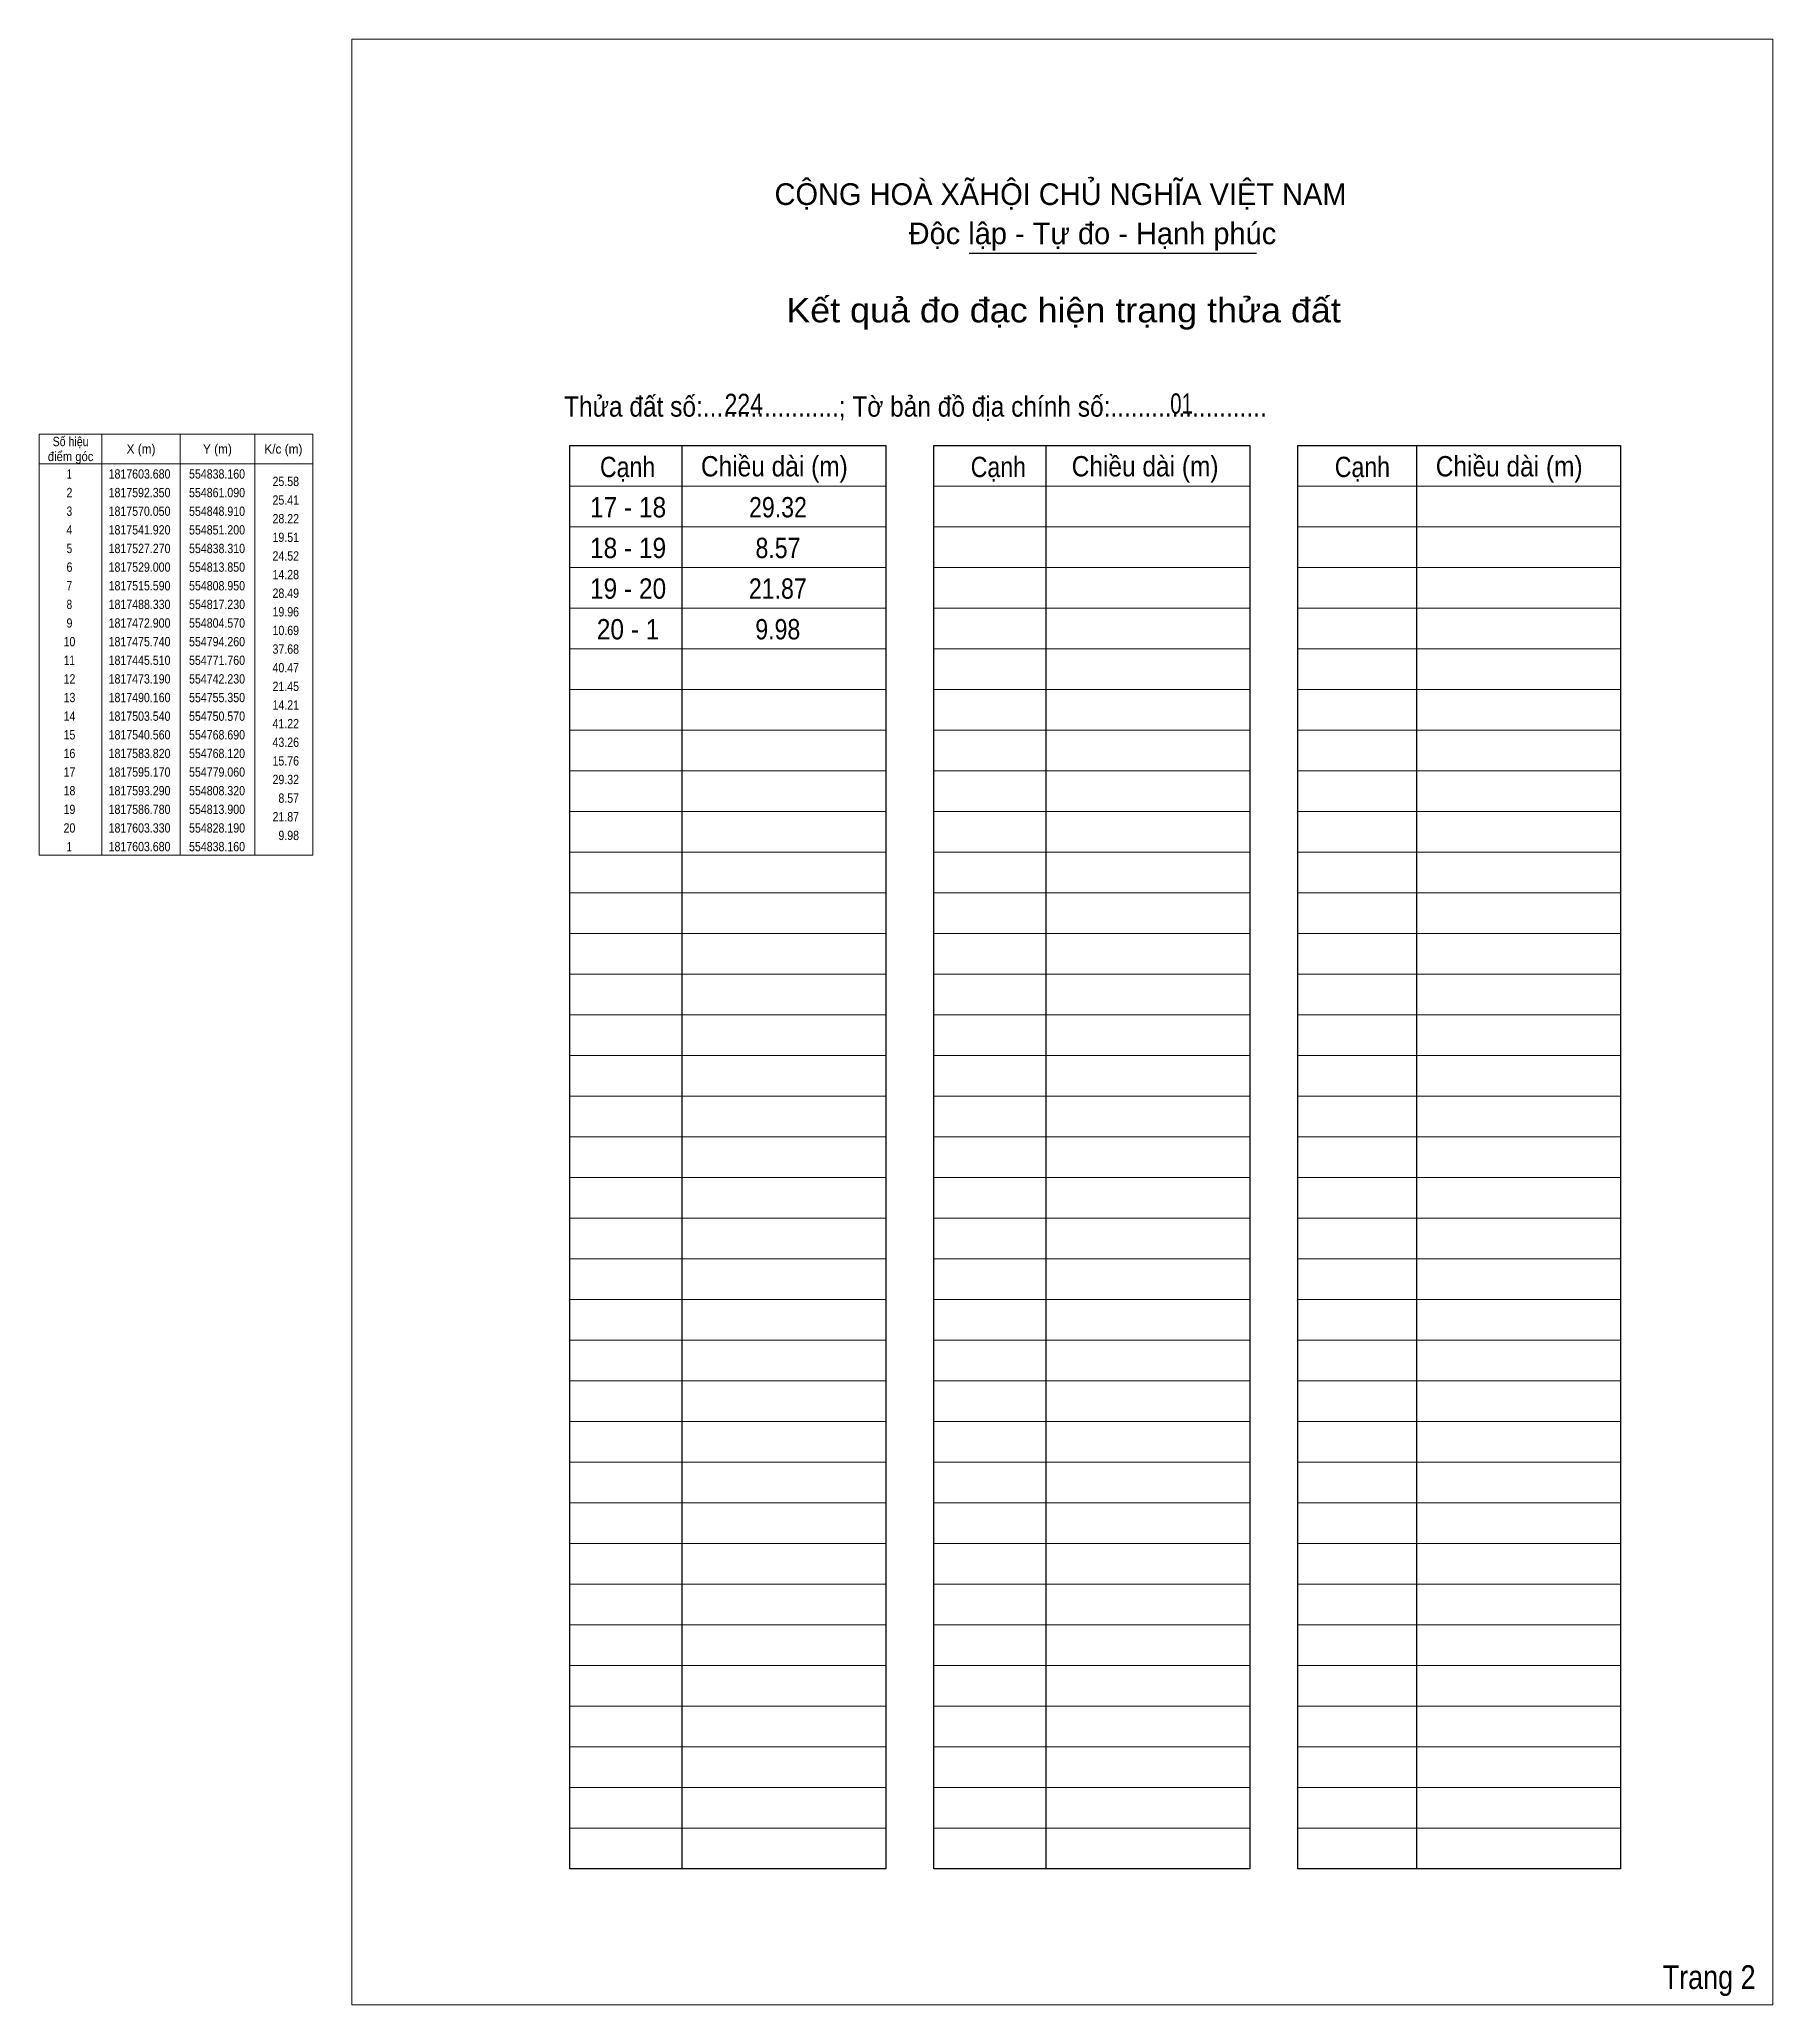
# Model space of a CAD drawing. Header units: metres. Extents: x 553263 to 554892, y 1817281 to 1819329.
# Drawn here: x 553263 to 554194, y 1818275 to 1819329 of the extents above; entities that cross this region are included whole.
import ezdxf
from ezdxf.enums import TextEntityAlignment as Align

# ---------------------------------------------------------------- set-up
doc = ezdxf.new("R2010")
doc.units = ezdxf.units.M
doc.header["$LTSCALE"] = 3.2
for name, color, linetype, lineweight in [('10', 7, 'Continuous', 13), ('30', 7, 'Continuous', 13), ('4', 7, 'Continuous', 13), ('63', 7, 'Continuous', 13)]:
    doc.layers.add(name, color=color, linetype=linetype, lineweight=lineweight)

msp = doc.modelspace()

# ---------------------------------------------------------------- texts
at = {"layer": '10'}
for s, width, p in [('224', 0.85, (553631.23, 1819128.2)), ('01', 0.75, (553870.47, 1819128.42))]:
    msp.add_text(s, height=10.91, dxfattribs=dict(at, width=width)).set_placement(p)
for s, width, p in [('17 - 18', 0.9, (553579.48, 1819072.77)), ('29.32', 0.85, (553659.93, 1819072.77)), ('18 - 19', 0.9, (553579.48, 1819050.93)), ('8.57', 0.85, (553659.93, 1819050.93)), ('19 - 20', 0.9, (553579.48, 1819029.11)), ('21.87', 0.85, (553659.84, 1819029.11)), ('20 - 1', 0.9, (553579.48, 1819007.29)), ('9.98', 0.85, (553659.84, 1819007.29))]:
    msp.add_text(s, height=10.91, dxfattribs=dict(at, width=width)).set_placement(p, align=Align.CENTER)
at = {"layer": '30'}
for s, p in [('CỘNG HOÀ XÃHỘI CHỦ NGHĨA VIỆT NAM', (553658.09, 1819240.44)), ('Độc lập - Tự đo - Hạnh phúc', (553730.07, 1819219.38))]:
    msp.add_text(s, height=11.64, dxfattribs=at).set_placement(p)
at = {"layer": '30', "width": 1.1}
msp.add_text('Kết quả đo đạc hiện trạng thửa đất', height=13.09, dxfattribs=at).set_placement((553813.21, 1819177.44), align=Align.CENTER)
at = {"layer": '30'}
for s, height, width, p in [('Thửa đất số:....................; Tờ bản đồ địa chính số:.......................', 10.91, 0.9, (553545.11, 1819126.84)), ('Cạnh', 10.91, 0.85, (553564.39, 1819094.4)), ('Chiều dài (m)', 10.91, 0.9, (553618.59, 1819094.76)), ('Cạnh', 10.91, 0.85, (553763.39, 1819094.4)), ('Chiều dài (m)', 10.91, 0.9, (553817.59, 1819094.76)), ('Cạnh', 10.91, 0.85, (553958.79, 1819094.4)), ('Chiều dài (m)', 10.91, 0.9, (554012.99, 1819094.76)), ('Trang 2', 12.73, 0.85, (554134.77, 1818282.96))]:
    msp.add_text(s, height=height, dxfattribs=dict(at, width=width)).set_placement(p)
at = {"layer": '63'}
for s, width, p in [('Số hiệu', 0.85, (553280.265, 1819110.99)), ('điểm góc', 0.9, (553280.275, 1819102.99)), ('X (m)', 0.95, (553318.07, 1819106.99)), ('Y (m)', 0.95, (553359.07, 1819106.99)), ('K/c (m)', 0.95, (553394.475, 1819106.99)), (' 1', 0.75, (553278.87, 1819093.59)), ('1817603.680', 0.85, (553317.27, 1819093.59)), ('554838.160', 0.85, (553358.865, 1819093.59)), (' 2', 0.85, (553278.87, 1819083.59)), ('1817592.350', 0.85, (553317.27, 1819083.59)), ('554861.090', 0.85, (553358.865, 1819083.59)), (' 3', 0.8, (553278.875, 1819073.59)), ('1817570.050', 0.85, (553317.27, 1819073.59)), ('554848.910', 0.85, (553358.865, 1819073.59)), (' 4', 0.85, (553278.87, 1819063.59)), ('1817541.920', 0.85, (553317.27, 1819063.59)), ('554851.200', 0.85, (553358.865, 1819063.59)), (' 5', 0.8, (553278.875, 1819053.59)), ('1817527.270', 0.85, (553317.27, 1819053.59)), ('554838.310', 0.85, (553358.865, 1819053.59)), (' 6', 0.85, (553278.875, 1819043.59)), ('1817529.000', 0.85, (553317.27, 1819043.59)), ('554813.850', 0.85, (553358.865, 1819043.59)), (' 7', 0.8, (553278.87, 1819033.59)), ('1817515.590', 0.85, (553317.27, 1819033.59)), ('554808.950', 0.85, (553358.865, 1819033.59)), (' 8', 0.8, (553278.87, 1819023.59)), ('1817488.330', 0.85, (553317.27, 1819023.59)), ('554817.230', 0.85, (553358.865, 1819023.59)), (' 10', 0.85, (553278.865, 1819003.59)), (' 9', 0.85, (553278.87, 1819013.59)), ('1817472.900', 0.85, (553317.27, 1819013.59)), ('1817475.740', 0.85, (553317.27, 1819003.59)), ('554804.570', 0.85, (553358.865, 1819013.59)), ('554794.260', 0.85, (553358.865, 1819003.59)), (' 11', 0.8, (553278.865, 1818993.59)), ('1817445.510', 0.85, (553317.27, 1818993.59)), ('554771.760', 0.85, (553358.865, 1818993.59)), (' 12', 0.85, (553278.875, 1818983.59)), ('1817473.190', 0.85, (553317.27, 1818983.59)), ('554742.230', 0.85, (553358.865, 1818983.59)), (' 13', 0.85, (553278.87, 1818973.59)), ('1817490.160', 0.85, (553317.27, 1818973.59)), ('554755.350', 0.85, (553358.865, 1818973.59)), (' 14', 0.85, (553278.865, 1818963.59)), ('1817503.540', 0.85, (553317.27, 1818963.59)), ('554750.570', 0.85, (553358.865, 1818963.59)), (' 15', 0.85, (553278.87, 1818953.59)), ('1817540.560', 0.85, (553317.27, 1818953.59)), ('554768.690', 0.85, (553358.865, 1818953.59)), (' 16', 0.85, (553278.87, 1818943.59)), ('1817583.820', 0.85, (553317.27, 1818943.59)), ('554768.120', 0.85, (553358.865, 1818943.59)), (' 17', 0.85, (553278.875, 1818933.59)), ('1817595.170', 0.85, (553317.27, 1818933.59)), ('554779.060', 0.85, (553358.865, 1818933.59)), (' 18', 0.85, (553278.875, 1818923.59)), ('1817593.290', 0.85, (553317.27, 1818923.59)), ('554808.320', 0.85, (553358.865, 1818923.59)), (' 19', 0.85, (553278.865, 1818913.59)), ('1817586.780', 0.85, (553317.27, 1818913.59)), ('554813.900', 0.85, (553358.865, 1818913.59)), (' 20', 0.85, (553278.865, 1818903.59)), ('1817603.330', 0.85, (553317.27, 1818903.59)), ('554828.190', 0.85, (553358.865, 1818903.59)), (' 1', 0.75, (553278.87, 1818893.59)), ('1817603.680', 0.85, (553317.27, 1818893.59)), ('554838.160', 0.85, (553358.865, 1818893.59))]:
    msp.add_text(s, height=5, dxfattribs=dict(at, width=width)).set_placement(p, align=Align.CENTER)
at = {"layer": '63', "width": 0.85}
for s, p in [('25.58', (553402.87, 1819089.59)), ('25.41', (553402.87, 1819079.59)), ('28.22', (553402.87, 1819069.59)), ('19.51', (553402.87, 1819059.59)), ('24.52', (553402.87, 1819049.59)), ('14.28', (553402.87, 1819039.59)), ('28.49', (553402.87, 1819029.59)), ('19.96', (553402.87, 1819019.59)), ('10.69', (553402.87, 1819009.59)), ('37.68', (553402.87, 1818999.59)), ('40.47', (553402.87, 1818989.59)), ('21.45', (553402.87, 1818979.59)), ('14.21', (553402.87, 1818969.59)), ('41.22', (553402.87, 1818959.59)), ('43.26', (553402.87, 1818949.59)), ('29.32', (553402.87, 1818929.59)), ('15.76', (553402.87, 1818939.59)), ('8.57', (553402.87, 1818919.59)), ('21.87', (553402.87, 1818909.59)), ('9.98', (553402.87, 1818899.59))]:
    msp.add_text(s, height=5, dxfattribs=at).set_placement(p, align=Align.RIGHT)

# ---------------------------------------------------------------- linework, layer by layer
at = {"layer": '30', "lineweight": 25}
for p, q in [((553762.5, 1819214.56), (553916.73, 1819214.56)), ((553608.28, 1819111.31), (553608.28, 1818347.46)), ((553803.66, 1819111.31), (553803.66, 1818347.46)), ((554002.68, 1819111.31), (554002.68, 1818347.46))]:
    msp.add_line(p, q, dxfattribs=at)
at = {"layer": '30'}
for p, q in [((553548.26, 1819089.48), (553717.76, 1819089.48)), ((553743.64, 1819089.48), (553913.15, 1819089.48)), ((553939.03, 1819089.48), (554112.17, 1819089.48)), ((553548.26, 1819067.66), (553717.76, 1819067.66)), ((553743.64, 1819067.66), (553913.15, 1819067.66)), ((553939.03, 1819067.66), (554112.17, 1819067.66)), ((553548.26, 1819045.84), (553717.76, 1819045.84)), ((553743.64, 1819045.84), (553913.15, 1819045.84)), ((553939.03, 1819045.84), (554112.17, 1819045.84)), ((553548.26, 1819024.01), (553717.76, 1819024.01)), ((553743.64, 1819024.01), (553913.15, 1819024.01)), ((553939.03, 1819024.01), (554112.17, 1819024.01)), ((553548.26, 1819002.19), (553717.76, 1819002.19)), ((553743.64, 1819002.19), (553913.15, 1819002.19)), ((553939.03, 1819002.19), (554112.17, 1819002.19)), ((553548.26, 1818980.36), (553717.76, 1818980.36)), ((553743.64, 1818980.36), (553913.15, 1818980.36)), ((553939.03, 1818980.36), (554112.17, 1818980.36)), ((553548.26, 1818958.54), (553717.76, 1818958.54)), ((553743.64, 1818958.54), (553913.15, 1818958.54)), ((553939.03, 1818958.54), (554112.17, 1818958.54)), ((553548.26, 1818936.71), (553717.76, 1818936.71)), ((553743.64, 1818936.71), (553913.15, 1818936.71)), ((553939.03, 1818936.71), (554112.17, 1818936.71)), ((553548.26, 1818914.89), (553717.76, 1818914.89)), ((553743.64, 1818914.89), (553913.15, 1818914.89)), ((553939.03, 1818914.89), (554112.17, 1818914.89)), ((553548.26, 1818893.07), (553717.76, 1818893.07)), ((553743.64, 1818893.07), (553913.15, 1818893.07)), ((553939.03, 1818893.07), (554112.17, 1818893.07)), ((553548.26, 1818871.24), (553717.76, 1818871.24)), ((553743.64, 1818871.24), (553913.15, 1818871.24)), ((553939.03, 1818871.24), (554112.17, 1818871.24)), ((553548.26, 1818849.42), (553717.76, 1818849.42)), ((553743.64, 1818849.42), (553913.15, 1818849.42)), ((553939.03, 1818849.42), (554112.17, 1818849.42)), ((553548.26, 1818827.59), (553717.76, 1818827.59)), ((553743.64, 1818827.59), (553913.15, 1818827.59)), ((553939.03, 1818827.59), (554112.17, 1818827.59)), ((553548.26, 1818805.77), (553717.76, 1818805.77)), ((553743.64, 1818805.77), (553913.15, 1818805.77)), ((553939.03, 1818805.77), (554112.17, 1818805.77)), ((553548.26, 1818783.94), (553717.76, 1818783.94)), ((553743.64, 1818783.94), (553913.15, 1818783.94)), ((553939.03, 1818783.94), (554112.17, 1818783.94)), ((553548.26, 1818762.12), (553717.76, 1818762.12)), ((553743.64, 1818762.12), (553913.15, 1818762.12)), ((553939.03, 1818762.12), (554112.17, 1818762.12)), ((553548.26, 1818740.29), (553717.76, 1818740.29)), ((553743.64, 1818740.29), (553913.15, 1818740.29)), ((553939.03, 1818740.29), (554112.17, 1818740.29)), ((553548.26, 1818718.47), (553717.76, 1818718.47)), ((553743.64, 1818718.47), (553913.15, 1818718.47)), ((553939.03, 1818718.47), (554112.17, 1818718.47)), ((553548.26, 1818696.65), (553717.76, 1818696.65)), ((553743.64, 1818696.65), (553913.15, 1818696.65)), ((553939.03, 1818696.65), (554112.17, 1818696.65)), ((553548.26, 1818674.82), (553717.76, 1818674.82)), ((553743.64, 1818674.82), (553913.15, 1818674.82)), ((553939.03, 1818674.82), (554112.17, 1818674.82)), ((553548.26, 1818653), (553717.76, 1818653)), ((553743.64, 1818653), (553913.15, 1818653)), ((553939.03, 1818653), (554112.17, 1818653)), ((553548.26, 1818631.17), (553717.76, 1818631.17)), ((553743.64, 1818631.17), (553913.15, 1818631.17)), ((553939.03, 1818631.17), (554112.17, 1818631.17)), ((553548.26, 1818609.35), (553717.76, 1818609.35)), ((553743.64, 1818609.35), (553913.15, 1818609.35)), ((553939.03, 1818609.35), (554112.17, 1818609.35)), ((553548.26, 1818587.52), (553717.76, 1818587.52)), ((553743.64, 1818587.52), (553913.15, 1818587.52)), ((553939.03, 1818587.52), (554112.17, 1818587.52)), ((553548.26, 1818565.7), (553717.76, 1818565.7)), ((553743.64, 1818565.7), (553913.15, 1818565.7)), ((553939.03, 1818565.7), (554112.17, 1818565.7)), ((553548.26, 1818543.88), (553717.76, 1818543.88)), ((553743.64, 1818543.88), (553913.15, 1818543.88)), ((553939.03, 1818543.88), (554112.17, 1818543.88)), ((553548.26, 1818522.05), (553717.76, 1818522.05)), ((553743.64, 1818522.05), (553913.15, 1818522.05)), ((553939.03, 1818522.05), (554112.17, 1818522.05)), ((553548.26, 1818500.23), (553717.76, 1818500.23)), ((553743.64, 1818500.23), (553913.15, 1818500.23)), ((553939.03, 1818500.23), (554112.17, 1818500.23)), ((553548.26, 1818478.4), (553717.76, 1818478.4)), ((553743.64, 1818478.4), (553913.15, 1818478.4)), ((553939.03, 1818478.4), (554112.17, 1818478.4)), ((553548.26, 1818456.58), (553717.76, 1818456.58)), ((553743.64, 1818456.58), (553913.15, 1818456.58)), ((553939.03, 1818456.58), (554112.17, 1818456.58)), ((553548.26, 1818434.75), (553717.76, 1818434.75)), ((553743.64, 1818434.75), (553913.15, 1818434.75)), ((553939.03, 1818434.75), (554112.17, 1818434.75)), ((553548.26, 1818412.93), (553717.76, 1818412.93)), ((553743.64, 1818412.93), (553913.15, 1818412.93)), ((553939.03, 1818412.93), (554112.17, 1818412.93)), ((553548.26, 1818391.11), (553717.76, 1818391.11)), ((553743.64, 1818391.11), (553913.15, 1818391.11)), ((553939.03, 1818391.11), (554112.17, 1818391.11)), ((553548.26, 1818369.28), (553717.76, 1818369.28)), ((553743.64, 1818369.28), (553913.15, 1818369.28)), ((553939.03, 1818369.28), (554112.17, 1818369.28))]:
    msp.add_line(p, q, dxfattribs=at)
at = {"layer": '30', "lineweight": 25}
for points in [[(553548.26, 1819111.31), (553717.76, 1819111.31), (553717.76, 1818347.46), (553548.26, 1818347.46)], [(553743.64, 1819111.31), (553913.15, 1819111.31), (553913.15, 1818347.46), (553743.64, 1818347.46)], [(553939.03, 1819111.31), (554112.17, 1819111.31), (554112.17, 1818347.46), (553939.03, 1818347.46)]]:
    msp.add_lwpolyline(points, close=True, dxfattribs=at)
at = {"layer": '4'}
msp.add_lwpolyline([(553431.18, 1819329.36), (554193.83, 1819329.36), (554193.83, 1818274.52), (553431.18, 1818274.52)], close=True, dxfattribs=at)
at = {"layer": '63'}
for p, q in [((553297.07, 1819117.49), (553297.07, 1818891.49)), ((553339.07, 1819117.49), (553339.07, 1818891.49)), ((553379.07, 1819117.49), (553379.07, 1818891.49)), ((553263.47, 1819101.49), (553410.27, 1819101.49))]:
    msp.add_line(p, q, dxfattribs=at)
msp.add_lwpolyline([(553263.47, 1819117.49), (553410.27, 1819117.49), (553410.27, 1818891.49), (553263.47, 1818891.49)], close=True, dxfattribs=at)

msp.set_redraw_order([(e.dxf.handle, doc.entitydb.next_handle()) for e in msp.query("TEXT MTEXT ATTDEF DIMENSION ARC_DIMENSION")])  # texts and dimensions are drawn at this point

doc.saveas('drawing.dxf')
